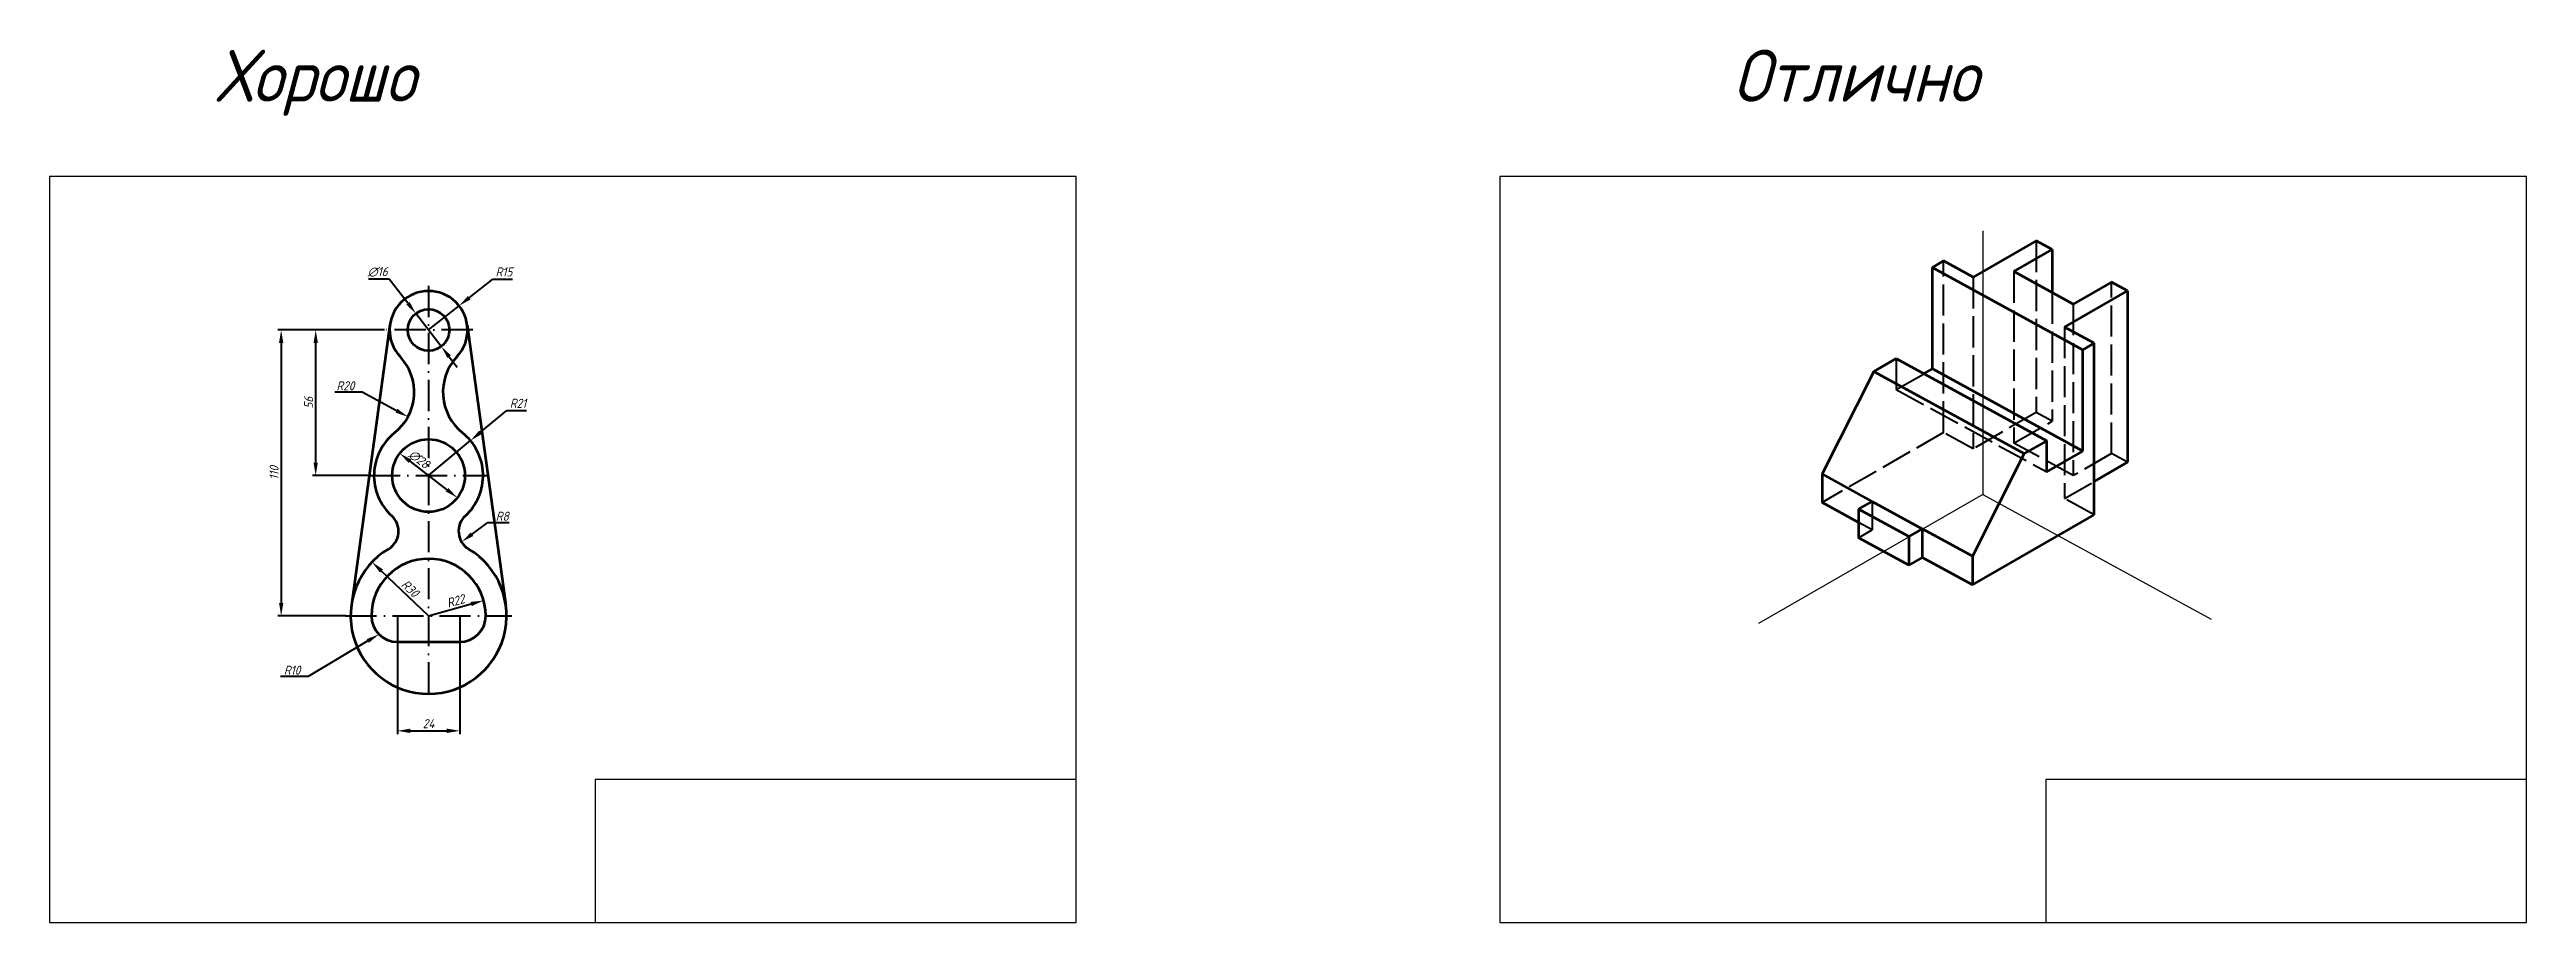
# Model space of a CAD drawing. Header units: inches. Extents: x 39 to 2522, y 44 to 1378.
# Drawn here: x 870 to 1823, y 629 to 965 of the extents above; entities that cross this region are included whole.
import ezdxf
from ezdxf import colors
from ezdxf.entities.mleader import LeaderData, LeaderLine
from ezdxf.math import Vec2, Vec3

# ---------------------------------------------------------------- set-up
doc = ezdxf.new("R2010")
doc.units = ezdxf.units.IN
doc.header["$MEASUREMENT"] = 0
doc.linetypes.add('ACAD_ISO02W100', pattern=[15, 12, -3])
doc.linetypes.add('ACAD_ISO10W100', pattern=[18, 12, -3, 0, -3])
for name, color, linetype, lineweight in [('аннотации', 1, 'Continuous', 40), ('осевой', 4, 'ACAD_ISO10W100', 40), ('основной', 7, 'Continuous', 90), ('ПРОВЕРКА', 6, 'Continuous', 106), ('штриховой', 3, 'ACAD_ISO02W100', 40)]:
    doc.layers.add(name, color=color, linetype=linetype, lineweight=lineweight)
doc.styles.add('GOST', font='ISOCPEUR.TTF', dxfattribs={"width": 0.9, "oblique": 15, "height": 7})
doc.styles.add('ГОСТ', font='ISOCPEUR.TTF', dxfattribs={"width": 0.9, "oblique": 15})
doc.dimstyles.new('ГОСТ', dxfattribs={"dimtxt": 3.5, "dimasz": 5, "dimexe": 1.25, "dimexo": 0, "dimgap": 1, "dimtad": 1, "dimtoh": 1, "dimdec": 1, "dimtxsty": 'ГОСТ', "dimcen": 2.5, "dimclrd": 256, "dimclre": 256, "dimclrt": 256, "dimadec": 0, "dimazin": 0, "dimtfac": 1, "dimtdec": 1, "dimtmove": 0, "dimatfit": 0, "dimfxl": 1, "dimlwd": -1, "dimlwe": -1, "dimarcsym": 0})

msp = doc.modelspace()

# ---------------------------------------------------------------- texts
at = {"layer": 'ПРОВЕРКА', "char_height": 20, "width": 273.8474, "attachment_point": 1, "style": 'GOST'}
for s, insert in [('{\\fISOCPEUR|b0|i0|c204|p0;Хорошо}', (934.32, 964.57)), ('{\\fISOCPEUR|b0|i0|c204|p0;Отлично}', (1518.01, 964.57))]:
    msp.add_mtext(s, dxfattribs=dict(at, insert=insert))

# ---------------------------------------------------------------- blocks, each defined once
blk = doc.blocks.new('*D60')
at = {"layer": 'Defpoints', "color": 0, "transparency": 16777216}
for p in [(972.74, 856.75), (999.16, 856.75), (993.18, 800.75)]:
    blk.add_point(p, dxfattribs=at)
at = {"layer": 'аннотации', "transparency": 16777216}
for p, q in [((999.16, 856.75), (971.49, 856.75)), ((972.74, 805.75), (972.74, 851.75)), ((993.18, 800.75), (971.49, 800.75))]:
    blk.add_line(p, q, dxfattribs=at)
for points in [[(971.91, 851.75), (973.57, 851.75), (972.74, 856.75)], [(971.91, 805.75), (973.57, 805.75), (972.74, 800.75)]]:
    blk.add_solid(points, dxfattribs=at)
at = {"layer": 'аннотации', "transparency": 16777216, "insert": (969.99, 828.75), "char_height": 3.5, "attachment_point": 5, "rotation": 90, "style": 'ГОСТ'}
blk.add_mtext('56', dxfattribs=at)
blk = doc.blocks.new('*D61')
at = {"layer": 'Defpoints', "color": 0, "transparency": 16777216}
for p in [(999.16, 856.75), (959.45, 746.75), (984.16, 746.75)]:
    blk.add_point(p, dxfattribs=at)
at = {"layer": 'аннотации', "transparency": 16777216}
for p, q in [((999.16, 856.75), (958.2, 856.75)), ((959.45, 851.75), (959.45, 751.75)), ((984.16, 746.75), (958.2, 746.75))]:
    blk.add_line(p, q, dxfattribs=at)
for points in [[(958.62, 851.75), (960.29, 851.75), (959.45, 856.75)], [(958.62, 751.75), (960.29, 751.75), (959.45, 746.75)]]:
    blk.add_solid(points, dxfattribs=at)
at = {"layer": 'аннотации', "transparency": 16777216, "insert": (956.7, 801.75), "char_height": 3.5, "attachment_point": 5, "rotation": 90, "style": 'ГОСТ'}
blk.add_mtext('110', dxfattribs=at)
blk = doc.blocks.new('*D62')
at = {"layer": 'Defpoints', "color": 0, "transparency": 16777216}
for p in [(1004.16, 746.75), (1028.16, 746.75), (1028.16, 702.54)]:
    blk.add_point(p, dxfattribs=at)
at = {"layer": 'аннотации', "transparency": 16777216}
for p, q in [((1004.16, 746.75), (1004.16, 701.29)), ((1028.16, 746.75), (1028.16, 701.29)), ((1009.16, 702.54), (1023.16, 702.54))]:
    blk.add_line(p, q, dxfattribs=at)
for points in [[(1009.16, 703.37), (1009.16, 701.7), (1004.16, 702.54)], [(1023.16, 703.37), (1023.16, 701.7), (1028.16, 702.54)]]:
    blk.add_solid(points, dxfattribs=at)
at = {"layer": 'аннотации', "transparency": 16777216, "insert": (1016.16, 705.29), "char_height": 3.5, "attachment_point": 5, "style": 'ГОСТ'}
blk.add_mtext('24', dxfattribs=at)
blk = doc.blocks.new('*D63')
at = {"layer": 'Defpoints', "color": 0, "transparency": 16777216}
for p in [(1016.16, 746.75), (1037.35, 752.67)]:
    blk.add_point(p, dxfattribs=at)
at = {"layer": 'аннотации', "transparency": 16777216}
blk.add_line((1016.16, 746.75), (1032.54, 751.33), dxfattribs=at)
blk.add_solid([(1032.31, 752.13), (1032.76, 750.52), (1037.35, 752.67)], dxfattribs=at)
at = {"layer": 'аннотации', "transparency": 16777216, "insert": (1026.6, 752.52), "char_height": 3.5, "attachment_point": 5, "rotation": 15.61005, "style": 'ГОСТ'}
blk.add_mtext('R22', dxfattribs=at)
blk = doc.blocks.new('*D64')
at = {"layer": 'Defpoints', "color": 0, "transparency": 16777216}
for p in [(994.44, 767.45), (1016.16, 746.75)]:
    blk.add_point(p, dxfattribs=at)
at = {"layer": 'аннотации', "transparency": 16777216}
blk.add_line((1016.16, 746.75), (998.06, 764), dxfattribs=at)
blk.add_solid([(998.64, 764.6), (997.49, 763.39), (994.44, 767.45)], dxfattribs=at)
at = {"layer": 'аннотации', "transparency": 16777216, "insert": (1009.07, 757.31), "char_height": 3.5, "attachment_point": 5, "rotation": 316.38591, "style": 'ГОСТ'}
blk.add_mtext('R30', dxfattribs=at)
blk = doc.blocks.new('*D65')
at = {"layer": 'Defpoints', "color": 0, "transparency": 16777216}
for p in [(1011.28, 863.08), (1021.05, 850.42)]:
    blk.add_point(p, dxfattribs=at)
at = {"layer": 'аннотации', "transparency": 16777216}
for p, q in [((1001.03, 876.35), (993.11, 876.35)), ((1008.22, 867.04), (1001.03, 876.35)), ((1021.05, 850.42), (1011.28, 863.08)), ((1024.11, 846.46), (1027.16, 842.5))]:
    blk.add_line(p, q, dxfattribs=at)
for points in [[(1008.88, 867.55), (1007.56, 866.53), (1011.28, 863.08)], [(1024.77, 846.97), (1023.45, 845.95), (1021.05, 850.42)]]:
    blk.add_solid(points, dxfattribs=at)
at = {"layer": 'аннотации', "transparency": 16777216, "insert": (996.57, 879.1), "char_height": 3.5, "attachment_point": 5, "style": 'ГОСТ'}
blk.add_mtext('∅16', dxfattribs=at)
blk = doc.blocks.new('*D66')
at = {"layer": 'Defpoints', "color": 0, "transparency": 16777216}
for p in [(1027.92, 866.07), (1016.16, 856.75)]:
    blk.add_point(p, dxfattribs=at)
at = {"layer": 'аннотации', "transparency": 16777216}
for p, q in [((1031.84, 869.18), (1040.88, 876.35)), ((1040.88, 876.35), (1048.49, 876.35)), ((1016.16, 856.75), (1027.92, 866.07))]:
    blk.add_line(p, q, dxfattribs=at)
blk.add_solid([(1031.32, 869.83), (1032.35, 868.52), (1027.92, 866.07)], dxfattribs=at)
at = {"layer": 'аннотации', "transparency": 16777216, "insert": (1045.18, 879.1), "char_height": 3.5, "attachment_point": 5, "style": 'ГОСТ'}
blk.add_mtext('R15', dxfattribs=at)
blk = doc.blocks.new('*D67')
at = {"layer": 'Defpoints', "color": 0, "transparency": 16777216}
for p in [(1005.06, 809.28), (1027.26, 792.22)]:
    blk.add_point(p, dxfattribs=at)
at = {"layer": 'аннотации', "transparency": 16777216}
blk.add_line((1023.3, 795.27), (1009.03, 806.24), dxfattribs=at)
for points in [[(1009.54, 806.9), (1008.52, 805.58), (1005.06, 809.28)], [(1023.81, 795.93), (1022.79, 794.61), (1027.26, 792.22)]]:
    blk.add_solid(points, dxfattribs=at)
at = {"layer": 'аннотации', "transparency": 16777216, "insert": (1012.5, 807.04), "char_height": 3.5, "attachment_point": 5, "rotation": 322.45163, "style": 'ГОСТ'}
blk.add_mtext('∅28', dxfattribs=at)
blk = doc.blocks.new('*D68')
at = {"layer": 'Defpoints', "color": 0, "transparency": 16777216}
for p in [(1032.31, 814.18), (1016.16, 800.75)]:
    blk.add_point(p, dxfattribs=at)
at = {"layer": 'аннотации', "transparency": 16777216}
for p, q in [((1036.16, 817.38), (1046.28, 825.79)), ((1046.28, 825.79), (1053.89, 825.79)), ((1016.16, 800.75), (1032.31, 814.18))]:
    blk.add_line(p, q, dxfattribs=at)
blk.add_solid([(1035.62, 818.02), (1036.69, 816.74), (1032.31, 814.18)], dxfattribs=at)
at = {"layer": 'аннотации', "transparency": 16777216, "insert": (1050.58, 828.54), "char_height": 3.5, "attachment_point": 5, "style": 'ГОСТ'}
blk.add_mtext('R21', dxfattribs=at)

# ---------------------------------------------------------------- dimensions: what is measured, and where the dimension line sits
at = {"layer": 'аннотации'}
for p1, p2, picture, middle in [((1021.05, 850.42), (1011.28, 863.08), '*D65', (996.57, 876.35)), ((1027.26, 792.22), (1005.06, 809.28), '*D67', (1010.82, 804.86))]:
    dim = msp.add_diameter_dim_2p(p1=p1, p2=p2, dimstyle='ГОСТ', dxfattribs=at)
    dim.commit()
    dim.dimension.update_dxf_attribs({"geometry": picture, "text_midpoint": middle, "dimtype": 163})
for center, mpoint, picture, middle in [((1016.16, 856.75), (1027.92, 866.07), '*D66', (1045.18, 876.35)), ((1016.16, 800.75), (1032.31, 814.18), '*D68', (1050.58, 825.79)), ((1016.16, 746.75), (994.44, 767.45), '*D64', (1007.17, 755.32)), ((1016.16, 746.75), (1037.35, 752.67), '*D63', (1027.34, 749.87))]:
    dim = msp.add_radius_dim(center=center, mpoint=mpoint, dimstyle='ГОСТ', dxfattribs=at)
    dim.commit()
    dim.dimension.update_dxf_attribs({"geometry": picture, "text_midpoint": middle, "dimtype": 164})
for base, p1, p2, picture, middle in [((959.45, 746.75), (999.16, 856.75), (984.16, 746.75), '*D61', (956.7, 801.75)), ((972.74, 856.75), (993.18, 800.75), (999.16, 856.75), '*D60', (969.99, 828.75))]:
    dim = msp.add_linear_dim(base=base, p1=p1, p2=p2, angle=90, dimstyle='ГОСТ', dxfattribs=at)
    dim.commit()
    dim.dimension.update_dxf_attribs({"geometry": picture, "text_midpoint": middle})
dim = msp.add_linear_dim(base=(1028.16, 702.54), p1=(1004.16, 746.75), p2=(1028.16, 746.75), dimstyle='ГОСТ', dxfattribs=at)
dim.commit()
dim.dimension.update_dxf_attribs({"geometry": '*D62', "text_midpoint": (1016.16, 705.29)})

# ---------------------------------------------------------------- linework, layer by layer
for p, q in [((1614.25, 894.84), (1614.25, 793.49)), ((1614.25, 793.49), (1527.91, 743.79)), ((1614.25, 793.49), (1702.06, 745.49)), ((1566.47, 776.82), (1576.12, 771.54)), ((1576.12, 771.54), (1585.77, 766.26))]:
    msp.add_line(p, q)
at = {"layer": 'Defpoints'}
for p, q in [((870.31, 915.81), (870.31, 628.81)), ((1265.31, 915.81), (870.31, 915.81)), ((1265.31, 628.81), (1265.31, 915.81)), ((1428.45, 915.81), (1428.45, 628.81)), ((1823.45, 915.81), (1428.45, 915.81)), ((1823.45, 628.81), (1823.45, 915.81)), ((1265.31, 683.81), (1080.31, 683.81)), ((1080.31, 683.81), (1080.31, 628.81)), ((1823.45, 683.81), (1638.45, 683.81)), ((1638.45, 683.81), (1638.45, 628.81)), ((870.31, 628.81), (1265.31, 628.81)), ((1428.45, 628.81), (1823.45, 628.81))]:
    msp.add_line(p, q, dxfattribs=at)
at = {"layer": 'осевой'}
for p, q in [((1016.16, 873.75), (1016.16, 714.75)), ((1033.16, 856.75), (999.16, 856.75)), ((993.18, 800.75), (1039.15, 800.75)), ((984.16, 746.75), (1048.16, 746.75))]:
    msp.add_line(p, q, dxfattribs=at)
at = {"layer": 'основной'}
for p, q in [((1634.84, 891.04), (1610.57, 877.07)), ((1626.25, 879.2), (1640.98, 887.68)), ((1640.98, 887.68), (1634.84, 891.04)), ((1640.98, 887.68), (1640.98, 871.15)), ((1594.83, 880.81), (1599.16, 883.31)), ((1594.83, 841.81), (1594.83, 880.81)), ((1594.83, 880.81), (1652.74, 849.15)), ((1610.57, 877.07), (1599.16, 883.31)), ((1649.06, 866.73), (1626.25, 879.2)), ((1645.67, 857.88), (1669.93, 871.85)), ((1663.79, 875.21), (1649.06, 866.73)), ((1669.93, 871.85), (1663.79, 875.21)), ((1669.93, 871.85), (1669.93, 805.85)), ((1001.3, 858.8), (986.45, 750.88)), ((1031.02, 858.8), (1045.88, 750.88)), ((1657.07, 851.65), (1645.67, 857.88)), ((1652.74, 849.15), (1657.07, 851.65)), ((1652.74, 810.15), (1652.74, 849.15)), ((1657.07, 785.65), (1657.07, 851.65)), ((1572.3, 840.84), (1552.37, 801.37)), ((1572.3, 840.84), (1580.96, 845.83)), ((1572.3, 840.84), (1630.21, 809.18)), ((1580.96, 845.83), (1638.87, 814.17)), ((1591.66, 839.98), (1594.83, 841.81)), ((1652.74, 810.15), (1594.83, 841.81)), ((1638.87, 814.17), (1630.21, 809.18)), ((1638.87, 802.17), (1638.87, 814.17)), ((1571.67, 790.81), (1552.37, 801.37)), ((1552.37, 801.37), (1552.37, 790.37)), ((1630.21, 809.18), (1610.28, 769.71)), ((1638.87, 802.17), (1652.74, 810.15)), ((1657.07, 798.45), (1669.93, 805.85)), ((1566.47, 782.65), (1552.37, 790.37)), ((1566.47, 787.82), (1571.67, 790.81)), ((1585.77, 777.26), (1566.47, 787.82)), ((1566.47, 787.82), (1566.47, 776.82)), ((1571.67, 790.81), (1590.97, 780.26)), ((1610.28, 758.71), (1657.07, 785.65)), ((1585.77, 766.26), (1566.47, 776.82)), ((1590.97, 780.26), (1585.77, 777.26)), ((1585.77, 777.26), (1585.77, 766.26)), ((1610.28, 769.71), (1590.97, 780.26)), ((1590.97, 780.26), (1590.97, 769.26)), ((1590.97, 769.26), (1585.77, 766.26)), ((1610.28, 758.71), (1590.97, 769.26)), ((1610.28, 769.71), (1610.28, 758.71)), ((1004.16, 736.75), (1028.16, 736.75))]:
    msp.add_line(p, q, dxfattribs=at)
for centre, radius in [((1016.16, 856.75), 8), ((1016.16, 800.75), 14)]:
    msp.add_circle(centre, radius, dxfattribs=at)
for centre, radius, start, end in [((1016.16, 856.75), 15, 316.86863, 223.13137), ((990.62, 832.82), 20, 308.5348, 43.13137), ((1041.71, 832.82), 20, 136.86863, 231.4652), ((1016.16, 800.75), 21, 128.5348, 227.60428), ((1016.16, 800.75), 21, 312.39572, 51.4652), ((996.61, 779.33), 8, 300.96785, 47.60428), ((1035.72, 779.33), 8, 132.39572, 239.03215), ((1016.16, 746.75), 30, 120.96785, 59.03215), ((1016.16, 746.75), 22, 0, 180), ((1004.16, 746.75), 10, 180, 270), ((1028.16, 746.75), 10, 270, 0)]:
    msp.add_arc(centre, radius, start, end, dxfattribs=at)
at = {"layer": 'штриховой'}
for p, q in [((1634.84, 891.04), (1634.84, 825.04)), ((1599.16, 817.31), (1599.16, 883.31)), ((1610.57, 877.07), (1610.57, 811.07)), ((1626.25, 879.2), (1626.25, 813.2)), ((1640.98, 871.15), (1640.98, 821.68)), ((1663.79, 809.21), (1663.79, 875.21)), ((1645.67, 857.88), (1645.67, 791.88)), ((1649.06, 866.73), (1649.06, 800.73)), ((1580.96, 845.83), (1580.96, 833.83)), ((1580.96, 833.83), (1591.66, 839.98)), ((1580.96, 833.83), (1638.87, 802.17)), ((1634.84, 825.04), (1610.57, 811.07)), ((1626.25, 813.2), (1640.98, 821.68)), ((1640.98, 821.68), (1634.84, 825.04)), ((1599.16, 817.31), (1552.37, 790.37)), ((1610.57, 811.07), (1599.16, 817.31)), ((1649.06, 800.73), (1626.25, 813.2)), ((1663.79, 809.21), (1649.06, 800.73)), ((1669.93, 805.85), (1663.79, 809.21)), ((1645.67, 791.88), (1657.07, 798.45)), ((1657.07, 785.65), (1645.67, 791.88)), ((1571.67, 779.81), (1566.47, 782.65)), ((1571.67, 790.81), (1571.67, 779.81)), ((1566.47, 776.82), (1571.67, 779.81))]:
    msp.add_line(p, q, dxfattribs=at)

msp.set_redraw_order([(e.dxf.handle, doc.entitydb.next_handle()) for e in msp.query("TEXT MTEXT ATTDEF DIMENSION ARC_DIMENSION")])  # texts and dimensions are drawn at this point

# ---------------------------------------------------------------- leaders
at = {"layer": 'аннотации'}
ml = msp.add_multileader_mtext('Standard', dxfattribs=at)
ml.set_content('R20', color=256, style='GOST')
ml.set_leader_properties(color=256, linetype='ByLayer', lineweight=-1)
ml.build(insert=Vec2(0, 0))
ml.multileader.update_dxf_attribs({"text_left_attachment_type": 6, "text_right_attachment_type": 6, "dogleg_length": 2, "arrow_head_size": 5})
ctx = ml.context
ctx.base_point, ctx.char_height, ctx.arrow_head_size, ctx.landing_gap_size, ctx.plane_origin = Vec3(979.38, 832.82), 3.5, 5, 1, Vec3(1008.23, 823.33)
ctx.left_attachment, ctx.right_attachment, ctx.text_align_type = 6, 6, 2
notes = []
notes.append((ctx, [(0, (1, 1, 0), (990.62, 832.82), (-1, 0), 2, [(0, [(1008.23, 823.33)], 0, [])])]))
ctx.mtext.insert, ctx.mtext.alignment, ctx.mtext.flow_direction = Vec3(987.62, 837.02), 3, 5
ml = msp.add_multileader_mtext('Standard', dxfattribs=at)
ml.set_content('R8', color=256, style='GOST')
ml.set_leader_properties(color=256, linetype='ByLayer', lineweight=-1)
ml.build(insert=Vec2(0, 0))
ml.multileader.update_dxf_attribs({"text_left_attachment_type": 6, "text_right_attachment_type": 6, "dogleg_length": 2, "arrow_head_size": 5})
ctx = ml.context
ctx.base_point, ctx.char_height, ctx.arrow_head_size, ctx.landing_gap_size, ctx.plane_origin = Vec3(1041.03, 782.64), 3.5, 5, 1, Vec3(1029.73, 774.03)
ctx.left_attachment, ctx.right_attachment = 6, 6
notes.append((ctx, [(0, (1, 1, 0), (1039.03, 782.64), (1, 0), 2, [(0, [(1028.85, 775.22)], 0, [])])]))
ctx.mtext.insert, ctx.mtext.flow_direction = Vec3(1042.03, 786.84), 5
ml = msp.add_multileader_mtext('Standard', dxfattribs=at)
ml.set_content('R10', color=256, style='GOST')
ml.set_leader_properties(color=256, linetype='ByLayer', lineweight=-1)
ml.build(insert=Vec2(0, 0))
ml.multileader.update_dxf_attribs({"text_left_attachment_type": 6, "text_right_attachment_type": 6, "dogleg_length": 2, "arrow_head_size": 5})
ctx = ml.context
ctx.base_point, ctx.char_height, ctx.arrow_head_size, ctx.landing_gap_size, ctx.plane_origin = Vec3(959.21, 723.39), 3.5, 5, 1, Vec3(997.09, 739.68)
ctx.left_attachment, ctx.right_attachment, ctx.text_align_type = 6, 6, 2
notes.append((ctx, [(0, (1, 1, 0), (969.82, 723.39), (-1, 0), 2, [(0, [(997.09, 739.68)], 0, [])])]))
ctx.mtext.insert, ctx.mtext.alignment, ctx.mtext.flow_direction = Vec3(966.82, 727.59), 3, 5
for ctx, leaders in notes:
    for number, flags, end, landing, length, lines in leaders:
        leader = LeaderData()
        leader.index, (leader.has_last_leader_line, leader.has_dogleg_vector, leader.attachment_direction) = number, flags
        leader.last_leader_point, leader.dogleg_vector, leader.dogleg_length = Vec3(end), Vec3(landing), length
        for number, points, colour, breaks in lines:
            line = LeaderLine()
            line.index, line.vertices, line.color, line.breaks = number, Vec3.list(points), colors.encode_raw_color(colour), breaks
            leader.lines.append(line)
        ctx.leaders.append(leader)

doc.saveas('drawing.dxf')
